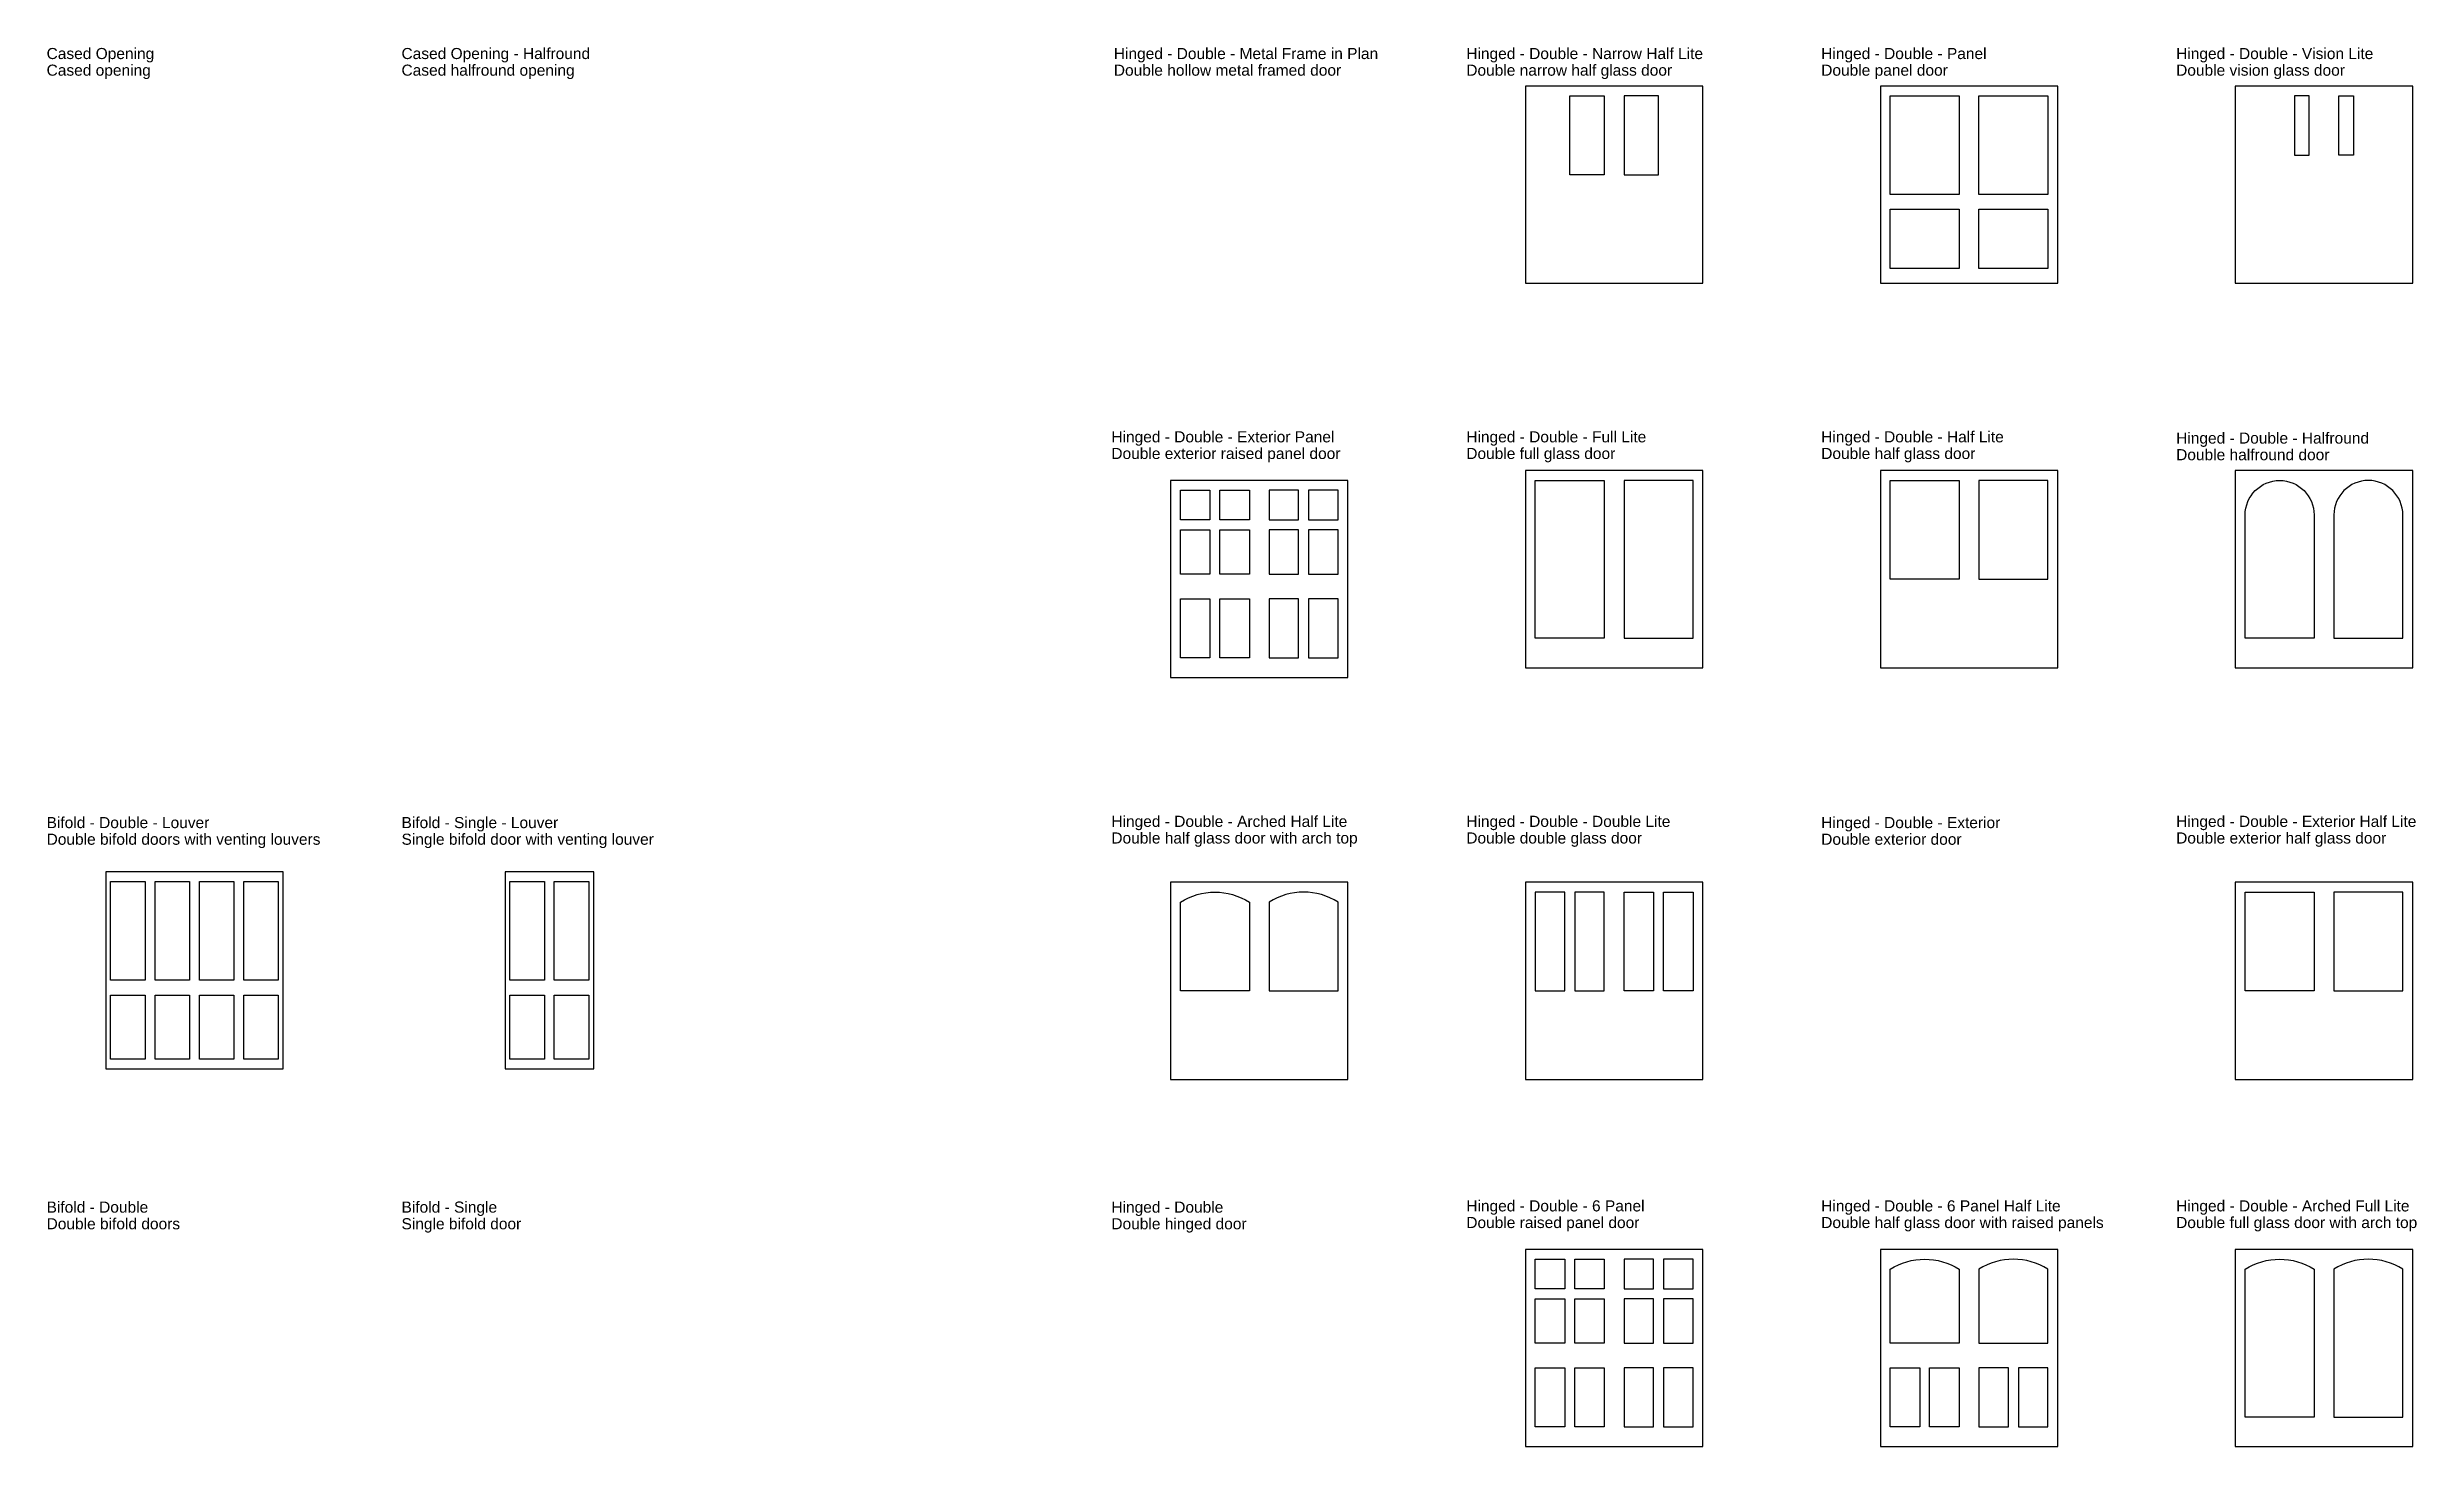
# Model space of a CAD drawing. Header units: inches. Extents: x 3 to 2655, y -12 to 575.
# Drawn here: x 3 to 964, y 0 to 568 of the extents above; entities that cross this region are included whole.
import ezdxf

# ---------------------------------------------------------------- set-up
doc = ezdxf.new("R2010")
doc.units = ezdxf.units.IN
doc.header["$LTSCALE"] = 0.5
doc.header["$MEASUREMENT"] = 0
doc.styles.add('Title', font='arial.ttf', dxfattribs={"width": 0.75})

msp = doc.modelspace()

# ---------------------------------------------------------------- texts
at = {"style": 'Title'}
for s, p in [('Cased Opening', (2.22, 562.92)), ('Cased Opening - Halfround', (146.22, 562.92)), ('Hinged - Double - Metal Frame in Plan', (435.22, 562.92)), ('Hinged - Double - Narrow Half Lite', (578.22, 562.92)), ('Hinged - Double - Panel', (722.22, 562.92)), ('Hinged - Double - Vision Lite', (866.22, 562.92)), ('Cased opening', (2.22, 556.17)), ('Cased halfround opening', (146.22, 556.17)), ('Double hollow metal framed door', (435.22, 556.17)), ('Double narrow half glass door', (578.22, 556.17)), ('Double panel door', (722.22, 556.17)), ('Double vision glass door', (866.22, 556.17)), ('Hinged - Double - Exterior Panel', (434.22, 407.42)), ('Double exterior raised panel door', (434.22, 400.67)), ('Hinged - Double - Full Lite', (578.22, 407.42)), ('Double full glass door', (578.22, 400.67)), ('Hinged - Double - Half Lite', (722.22, 407.42)), ('Double half glass door', (722.22, 400.67)), ('Hinged - Double - Halfround', (866.22, 406.92)), ('Double halfround door', (866.22, 400.17)), ('Bifold - Double - Louver', (2.22, 250.92)), ('Bifold - Single - Louver', (146.22, 250.92)), ('Hinged - Double - Arched Half Lite', (434.22, 251.42)), ('Hinged - Double - Double Lite', (578.22, 251.42)), ('Hinged - Double - Exterior', (722.22, 250.92)), ('Hinged - Double - Exterior Half Lite', (866.22, 251.42)), ('Double bifold doors with venting louvers', (2.22, 244.17)), ('Single bifold door with venting louver', (146.22, 244.17)), ('Double half glass door with arch top', (434.22, 244.67)), ('Double double glass door', (578.22, 244.67)), ('Double exterior door', (722.22, 244.17)), ('Double exterior half glass door', (866.22, 244.67)), ('Bifold - Double', (2.22, 94.92)), ('Bifold - Single', (146.22, 94.92)), ('Hinged - Double', (434.22, 94.92)), ('Hinged - Double - 6 Panel', (578.22, 95.42)), ('Hinged - Double - 6 Panel Half Lite', (722.22, 95.42)), ('Hinged - Double - Arched Full Lite', (866.22, 95.42)), ('Double bifold doors', (2.22, 88.17)), ('Single bifold door', (146.22, 88.17)), ('Double hinged door', (434.22, 88.17)), ('Double raised panel door', (578.22, 88.67)), ('Double half glass door with raised panels', (722.22, 88.67)), ('Double full glass door with arch top', (866.22, 88.67))]:
    msp.add_text(s, height=4.5, dxfattribs=at).set_placement(p)

# ---------------------------------------------------------------- linework, layer by layer
for points in [[(602.21, 471.96), (674.21, 471.96), (674.21, 551.96), (602.21, 551.96)], [(620.21, 515.96), (620.21, 547.96), (634.21, 547.96), (634.21, 515.96)], [(656.21, 515.96), (656.21, 547.96), (642.21, 547.96), (642.21, 515.96)], [(746.21, 471.96), (818.21, 471.96), (818.21, 551.96), (746.21, 551.96)], [(778.21, 547.96), (778.21, 507.96), (750.21, 507.96), (750.21, 547.96)], [(786.21, 547.96), (814.21, 547.96), (814.21, 507.96), (786.21, 507.96)], [(890.21, 471.96), (962.21, 471.96), (962.21, 551.96), (890.21, 551.96)], [(920.21, 547.96), (914.21, 547.96), (914.21, 523.96), (920.21, 523.96)], [(932.21, 547.96), (938.21, 547.96), (938.21, 523.96), (932.21, 523.96)], [(778.21, 501.96), (778.21, 477.96), (750.21, 477.96), (750.21, 501.96)], [(786.21, 501.96), (814.21, 501.96), (814.21, 477.96), (786.21, 477.96)], [(602.21, 315.96), (674.21, 315.96), (674.21, 395.96), (602.21, 395.96)], [(746.21, 315.96), (818.21, 315.96), (818.21, 395.96), (746.21, 395.96)], [(890.21, 315.96), (962.21, 315.96), (962.21, 395.96), (890.21, 395.96)], [(458.21, 312), (530.21, 312), (530.21, 392), (458.21, 392)], [(474.21, 388), (474.21, 376), (462.21, 376), (462.21, 388)], [(490.21, 388), (490.21, 376), (478.21, 376), (478.21, 388)], [(498.21, 388), (498.21, 376), (510.21, 376), (510.21, 388)], [(514.21, 388), (514.21, 376), (526.21, 376), (526.21, 388)], [(606.21, 327.96), (606.21, 391.96), (634.21, 391.96), (634.21, 327.96)], [(670.21, 327.96), (670.21, 391.96), (642.21, 391.96), (642.21, 327.96)], [(750.21, 351.96), (750.21, 391.96), (778.21, 391.96), (778.21, 351.96)], [(814.21, 351.96), (814.21, 391.96), (786.21, 391.96), (786.21, 351.96)], [(474.21, 372), (474.21, 354), (462.21, 354), (462.21, 372)], [(490.21, 372), (490.21, 354), (478.21, 354), (478.21, 372)], [(498.21, 372), (498.21, 354), (510.21, 354), (510.21, 372)], [(514.21, 372), (514.21, 354), (526.21, 354), (526.21, 372)], [(462.21, 344), (474.21, 344), (474.21, 320), (462.21, 320)], [(490.21, 320), (478.21, 320), (478.21, 344), (490.21, 344)], [(498.21, 320), (510.21, 320), (510.21, 344), (498.21, 344)], [(526.21, 344), (514.21, 344), (514.21, 320), (526.21, 320)], [(26.21, 153.2), (98.21, 153.2), (98.21, 233.2), (26.21, 233.2)], [(188.21, 153.2), (224.21, 153.2), (224.21, 233.2), (188.21, 233.2)], [(42.21, 229.2), (42.21, 189.2), (28.21, 189.2), (28.21, 229.2)], [(60.21, 229.2), (60.21, 189.2), (46.21, 189.2), (46.21, 229.2)], [(64.21, 229.2), (78.21, 229.2), (78.21, 189.2), (64.21, 189.2)], [(82.21, 229.2), (96.21, 229.2), (96.21, 189.2), (82.21, 189.2)], [(204.21, 229.2), (204.21, 189.2), (190.21, 189.2), (190.21, 229.2)], [(222.21, 229.2), (222.21, 189.2), (208.21, 189.2), (208.21, 229.2)], [(458.21, 148.94), (530.21, 148.94), (530.21, 228.94), (458.21, 228.94)], [(602.21, 148.94), (674.21, 148.94), (674.21, 228.94), (602.21, 228.94)], [(618.21, 224.94), (606.21, 224.94), (606.21, 184.94), (618.21, 184.94)], [(634.21, 224.94), (622.21, 224.94), (622.21, 184.94), (634.21, 184.94)], [(642.21, 224.94), (654.21, 224.94), (654.21, 184.94), (642.21, 184.94)], [(658.21, 224.94), (670.21, 224.94), (670.21, 184.94), (658.21, 184.94)], [(890.21, 148.94), (962.21, 148.94), (962.21, 228.94), (890.21, 228.94)], [(894.21, 184.94), (894.21, 224.94), (922.21, 224.94), (922.21, 184.94)], [(958.21, 184.94), (958.21, 224.94), (930.21, 224.94), (930.21, 184.94)], [(42.21, 183.2), (42.21, 157.2), (28.21, 157.2), (28.21, 183.2)], [(60.21, 183.2), (60.21, 157.2), (46.21, 157.2), (46.21, 183.2)], [(64.21, 183.2), (78.21, 183.2), (78.21, 157.2), (64.21, 157.2)], [(82.21, 183.2), (96.21, 183.2), (96.21, 157.2), (82.21, 157.2)], [(204.21, 183.2), (204.21, 157.2), (190.21, 157.2), (190.21, 183.2)], [(222.21, 183.2), (222.21, 157.2), (208.21, 157.2), (208.21, 183.2)], [(602.21, 0), (674.21, 0), (674.21, 80), (602.21, 80)], [(746.21, 0), (818.21, 0), (818.21, 80), (746.21, 80)], [(890.21, 0), (962.21, 0), (962.21, 80), (890.21, 80)], [(618.21, 76), (618.21, 64), (606.21, 64), (606.21, 76)], [(634.21, 76), (634.21, 64), (622.21, 64), (622.21, 76)], [(642.21, 76), (642.21, 64), (654.21, 64), (654.21, 76)], [(658.21, 76), (658.21, 64), (670.21, 64), (670.21, 76)], [(618.21, 60), (618.21, 42), (606.21, 42), (606.21, 60)], [(634.21, 60), (634.21, 42), (622.21, 42), (622.21, 60)], [(642.21, 60), (642.21, 42), (654.21, 42), (654.21, 60)], [(658.21, 60), (658.21, 42), (670.21, 42), (670.21, 60)], [(606.21, 32), (618.21, 32), (618.21, 8), (606.21, 8)], [(634.21, 8), (622.21, 8), (622.21, 32), (634.21, 32)], [(642.21, 8), (654.21, 8), (654.21, 32), (642.21, 32)], [(670.21, 32), (658.21, 32), (658.21, 8), (670.21, 8)], [(750.21, 32), (762.21, 32), (762.21, 8), (750.21, 8)], [(778.21, 8), (766.21, 8), (766.21, 32), (778.21, 32)], [(786.21, 8), (798.21, 8), (798.21, 32), (786.21, 32)], [(814.21, 32), (802.21, 32), (802.21, 8), (814.21, 8)]]:
    msp.add_lwpolyline(points, close=True)
for points in [[(922.21, 377.96), (922.21, 327.96), (894.21, 327.96), (894.21, 377.96, -1)], [(930.21, 377.96), (930.21, 327.96), (958.21, 327.96), (958.21, 377.96, 1)], [(462.21, 220.94, -0.285714), (490.21, 220.94), (490.21, 184.94), (462.21, 184.94)], [(526.21, 220.94, 0.285714), (498.21, 220.94), (498.21, 184.94), (526.21, 184.94)], [(750.21, 72, -0.285714), (778.21, 72), (778.21, 42), (750.21, 42)], [(814.21, 72, 0.285714), (786.21, 72), (786.21, 42), (814.21, 42)], [(894.21, 72, -0.285714), (922.21, 72), (922.21, 12), (894.21, 12)], [(958.21, 72, 0.285714), (930.21, 72), (930.21, 12), (958.21, 12)]]:
    msp.add_lwpolyline(points, format="xyb", close=True)

msp.set_redraw_order([(e.dxf.handle, doc.entitydb.next_handle()) for e in msp.query("TEXT MTEXT ATTDEF DIMENSION ARC_DIMENSION")])  # texts and dimensions are drawn at this point

doc.saveas('drawing.dxf')
